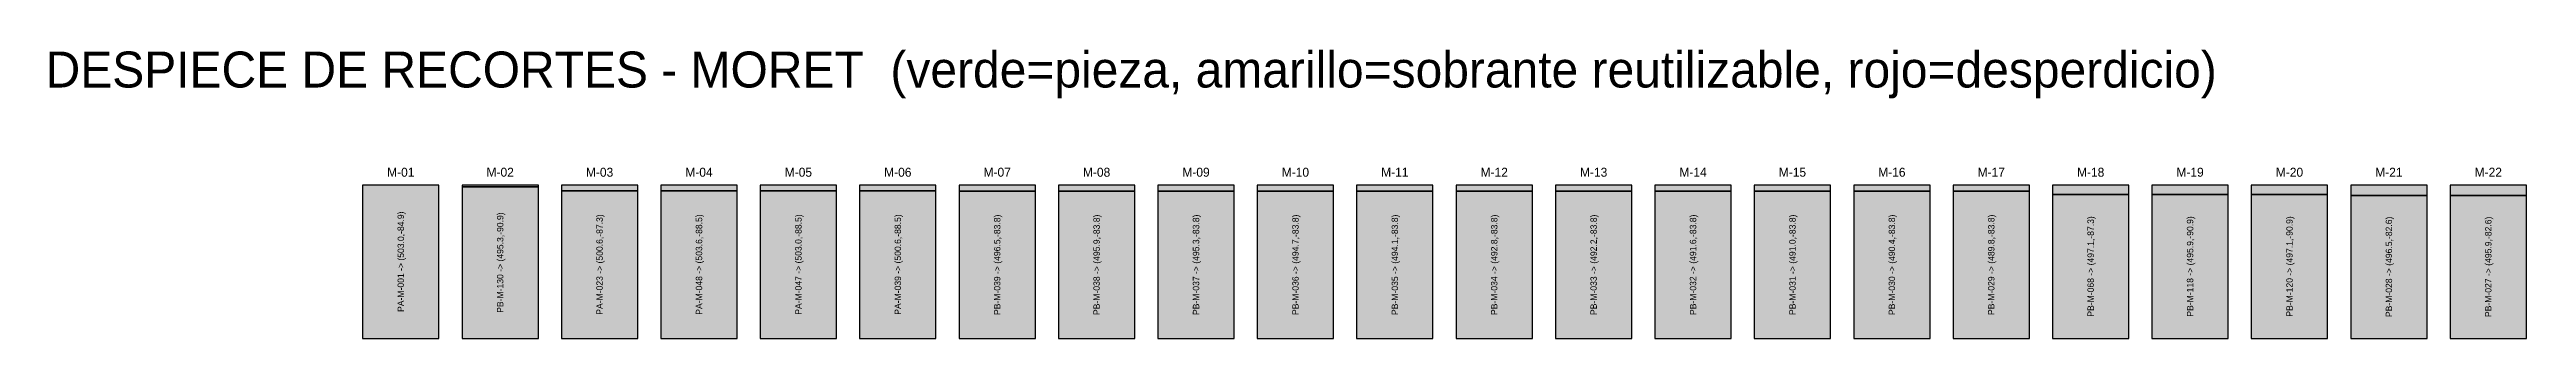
# Model space of a CAD drawing. Header units: metres. Extents: x 487.1 to 507.8, y -106.1 to -80.1.
# Drawn here: x 487.09 to 506.43, y -97.42 to -95.18 of the extents above; entities that cross this region are included whole.
import ezdxf
from ezdxf.enums import TextEntityAlignment as Align

# ---------------------------------------------------------------- set-up
doc = ezdxf.new("R2010")
doc.units = ezdxf.units.M
for name, color, linetype in [('RECORTE-DESPERDICIO', 1, 'Continuous'), ('RECORTE-PIEZA', 3, 'Continuous'), ('RECORTE-TEXTO', 7, 'Continuous'), ('TITULO', 5, 'Continuous')]:
    doc.layers.add(name, color=color, linetype=linetype)

msp = doc.modelspace()

# ---------------------------------------------------------------- texts
at = {"layer": 'RECORTE-TEXTO'}
for s, p in [('M-01', (489.8367, -96.1304)), ('M-02', (490.6127, -96.1304)), ('M-03', (491.3887, -96.1304)), ('M-04', (492.1647, -96.1304)), ('M-05', (492.9407, -96.1304)), ('M-06', (493.7167, -96.1304)), ('M-07', (494.4927, -96.1304)), ('M-08', (495.2687, -96.1304)), ('M-09', (496.0447, -96.1304)), ('M-10', (496.8207, -96.1304)), ('M-11', (497.5967, -96.1304)), ('M-12', (498.3727, -96.1304)), ('M-13', (499.1487, -96.1304)), ('M-14', (499.9247, -96.1304)), ('M-15', (500.7007, -96.1304)), ('M-16', (501.4767, -96.1304)), ('M-17', (502.2527, -96.1304)), ('M-18', (503.0287, -96.1304)), ('M-19', (503.8047, -96.1304)), ('M-20', (504.5807, -96.1304)), ('M-21', (505.3567, -96.1304)), ('M-22', (506.1327, -96.1304))]:
    msp.add_text(s, height=0.07, dxfattribs=at).set_placement(p, align=Align.MIDDLE_CENTER)
for s, p in [('PA-M-001 -> (503.0,-84.9)', (489.8367, -96.8274)), ('PB-M-130 -> (495.3,-90.9)', (490.6127, -96.8344)), ('PA-M-023 -> (500.6,-87.3)', (491.3887, -96.8494)), ('PA-M-048 -> (503.6,-88.5)', (492.1647, -96.8494)), ('PA-M-047 -> (503.0,-88.5)', (492.9407, -96.8494)), ('PA-M-039 -> (500.6,-88.5)', (493.7167, -96.8494)), ('PB-M-039 -> (496.5,-83.8)', (494.4927, -96.8514)), ('PB-M-038 -> (495.9,-83.8)', (495.2687, -96.8514)), ('PB-M-037 -> (495.3,-83.8)', (496.0447, -96.8514)), ('PB-M-036 -> (494.7,-83.8)', (496.8207, -96.8514)), ('PB-M-035 -> (494.1,-83.8)', (497.5967, -96.8514)), ('PB-M-034 -> (492.8,-83.8)', (498.3727, -96.8514)), ('PB-M-033 -> (492.2,-83.8)', (499.1487, -96.8514)), ('PB-M-032 -> (491.6,-83.8)', (499.9247, -96.8514)), ('PB-M-031 -> (491.0,-83.8)', (500.7007, -96.8514)), ('PB-M-030 -> (490.4,-83.8)', (501.4767, -96.8514)), ('PB-M-029 -> (489.8,-83.8)', (502.2527, -96.8514)), ('PB-M-068 -> (497.1,-87.3)', (503.0287, -96.8644)), ('PB-M-118 -> (495.9,-90.9)', (503.8047, -96.8644)), ('PB-M-120 -> (497.1,-90.9)', (504.5807, -96.8644)), ('PB-M-028 -> (496.5,-82.6)', (505.3567, -96.8674)), ('PB-M-027 -> (495.9,-82.6)', (506.1327, -96.8674))]:
    msp.add_text(s, height=0.05, rotation=90, dxfattribs=at).set_placement(p, align=Align.MIDDLE_CENTER)
at = {"layer": 'TITULO', "color": 5}
msp.add_text('DESPIECE DE RECORTES - MORET  (verde=pieza, amarillo=sobrante reutilizable, rojo=desperdicio)', height=0.28, dxfattribs=at).set_placement((495.5387, -95.3304), align=Align.MIDDLE_CENTER)

# ---------------------------------------------------------------- hatches: boundary and pattern name
at = {"layer": 'RECORTE-DESPERDICIO', "transparency": 33554610}
h = msp.add_hatch(color=1, dxfattribs=at)
h.dxf.hatch_style = 1
h.paths.add_polyline_path([(490.3147, -96.2444), (490.9107, -96.2444), (490.9107, -96.2304), (490.3147, -96.2304)])
h = msp.add_hatch(color=1, dxfattribs=at)
h.dxf.hatch_style = 1
h.paths.add_polyline_path([(491.0907, -96.2744), (491.6867, -96.2744), (491.6867, -96.2304), (491.0907, -96.2304)])
h = msp.add_hatch(color=1, dxfattribs=at)
h.dxf.hatch_style = 1
h.paths.add_polyline_path([(491.8667, -96.2744), (492.4627, -96.2744), (492.4627, -96.2304), (491.8667, -96.2304)])
h = msp.add_hatch(color=1, dxfattribs=at)
h.dxf.hatch_style = 1
h.paths.add_polyline_path([(492.6427, -96.2744), (493.2387, -96.2744), (493.2387, -96.2304), (492.6427, -96.2304)])
h = msp.add_hatch(color=1, dxfattribs=at)
h.dxf.hatch_style = 1
h.paths.add_polyline_path([(493.4187, -96.2744), (494.0147, -96.2744), (494.0147, -96.2304), (493.4187, -96.2304)])
h = msp.add_hatch(color=1, dxfattribs=at)
h.dxf.hatch_style = 1
h.paths.add_polyline_path([(494.1947, -96.2784), (494.7907, -96.2784), (494.7907, -96.2304), (494.1947, -96.2304)])
h = msp.add_hatch(color=1, dxfattribs=at)
h.dxf.hatch_style = 1
h.paths.add_polyline_path([(494.9707, -96.2784), (495.5667, -96.2784), (495.5667, -96.2304), (494.9707, -96.2304)])
h = msp.add_hatch(color=1, dxfattribs=at)
h.dxf.hatch_style = 1
h.paths.add_polyline_path([(495.7467, -96.2784), (496.3427, -96.2784), (496.3427, -96.2304), (495.7467, -96.2304)])
h = msp.add_hatch(color=1, dxfattribs=at)
h.dxf.hatch_style = 1
h.paths.add_polyline_path([(496.5227, -96.2784), (497.1187, -96.2784), (497.1187, -96.2304), (496.5227, -96.2304)])
h = msp.add_hatch(color=1, dxfattribs=at)
h.dxf.hatch_style = 1
h.paths.add_polyline_path([(497.2987, -96.2784), (497.8947, -96.2784), (497.8947, -96.2304), (497.2987, -96.2304)])
h = msp.add_hatch(color=1, dxfattribs=at)
h.dxf.hatch_style = 1
h.paths.add_polyline_path([(498.0747, -96.2784), (498.6707, -96.2784), (498.6707, -96.2304), (498.0747, -96.2304)])
h = msp.add_hatch(color=1, dxfattribs=at)
h.dxf.hatch_style = 1
h.paths.add_polyline_path([(498.8507, -96.2784), (499.4467, -96.2784), (499.4467, -96.2304), (498.8507, -96.2304)])
h = msp.add_hatch(color=1, dxfattribs=at)
h.dxf.hatch_style = 1
h.paths.add_polyline_path([(499.6267, -96.2784), (500.2227, -96.2784), (500.2227, -96.2304), (499.6267, -96.2304)])
h = msp.add_hatch(color=1, dxfattribs=at)
h.dxf.hatch_style = 1
h.paths.add_polyline_path([(500.4027, -96.2784), (500.9987, -96.2784), (500.9987, -96.2304), (500.4027, -96.2304)])
h = msp.add_hatch(color=1, dxfattribs=at)
h.dxf.hatch_style = 1
h.paths.add_polyline_path([(501.1787, -96.2784), (501.7747, -96.2784), (501.7747, -96.2304), (501.1787, -96.2304)])
h = msp.add_hatch(color=1, dxfattribs=at)
h.dxf.hatch_style = 1
h.paths.add_polyline_path([(501.9547, -96.2784), (502.5507, -96.2784), (502.5507, -96.2304), (501.9547, -96.2304)])
h = msp.add_hatch(color=1, dxfattribs=at)
h.dxf.hatch_style = 1
h.paths.add_polyline_path([(502.7307, -96.3044), (503.3267, -96.3044), (503.3267, -96.2304), (502.7307, -96.2304)])
h = msp.add_hatch(color=1, dxfattribs=at)
h.dxf.hatch_style = 1
h.paths.add_polyline_path([(503.5067, -96.3044), (504.1027, -96.3044), (504.1027, -96.2304), (503.5067, -96.2304)])
h = msp.add_hatch(color=1, dxfattribs=at)
h.dxf.hatch_style = 1
h.paths.add_polyline_path([(504.2827, -96.3044), (504.8787, -96.3044), (504.8787, -96.2304), (504.2827, -96.2304)])
h = msp.add_hatch(color=1, dxfattribs=at)
h.dxf.hatch_style = 1
h.paths.add_polyline_path([(505.0587, -96.3104), (505.6547, -96.3104), (505.6547, -96.2304), (505.0587, -96.2304)])
h = msp.add_hatch(color=1, dxfattribs=at)
h.dxf.hatch_style = 1
h.paths.add_polyline_path([(505.8347, -96.3104), (506.4307, -96.3104), (506.4307, -96.2304), (505.8347, -96.2304)])
at = {"layer": 'RECORTE-PIEZA', "transparency": 33554597}
h = msp.add_hatch(color=3, dxfattribs=at)
h.dxf.hatch_style = 1
h.paths.add_polyline_path([(489.5387, -97.4244), (490.1347, -97.4244), (490.1347, -96.2304), (489.5387, -96.2304)])
h = msp.add_hatch(color=3, dxfattribs=at)
h.dxf.hatch_style = 1
h.paths.add_polyline_path([(490.3147, -97.4244), (490.9107, -97.4244), (490.9107, -96.2444), (490.3147, -96.2444)])
h = msp.add_hatch(color=3, dxfattribs=at)
h.dxf.hatch_style = 1
h.paths.add_polyline_path([(491.0907, -97.4244), (491.6867, -97.4244), (491.6867, -96.2744), (491.0907, -96.2744)])
h = msp.add_hatch(color=3, dxfattribs=at)
h.dxf.hatch_style = 1
h.paths.add_polyline_path([(491.8667, -97.4244), (492.4627, -97.4244), (492.4627, -96.2744), (491.8667, -96.2744)])
h = msp.add_hatch(color=3, dxfattribs=at)
h.dxf.hatch_style = 1
h.paths.add_polyline_path([(492.6427, -97.4244), (493.2387, -97.4244), (493.2387, -96.2744), (492.6427, -96.2744)])
h = msp.add_hatch(color=3, dxfattribs=at)
h.dxf.hatch_style = 1
h.paths.add_polyline_path([(493.4187, -97.4244), (494.0147, -97.4244), (494.0147, -96.2744), (493.4187, -96.2744)])
h = msp.add_hatch(color=3, dxfattribs=at)
h.dxf.hatch_style = 1
h.paths.add_polyline_path([(494.1947, -97.4244), (494.7907, -97.4244), (494.7907, -96.2784), (494.1947, -96.2784)])
h = msp.add_hatch(color=3, dxfattribs=at)
h.dxf.hatch_style = 1
h.paths.add_polyline_path([(494.9707, -97.4244), (495.5667, -97.4244), (495.5667, -96.2784), (494.9707, -96.2784)])
h = msp.add_hatch(color=3, dxfattribs=at)
h.dxf.hatch_style = 1
h.paths.add_polyline_path([(495.7467, -97.4244), (496.3427, -97.4244), (496.3427, -96.2784), (495.7467, -96.2784)])
h = msp.add_hatch(color=3, dxfattribs=at)
h.dxf.hatch_style = 1
h.paths.add_polyline_path([(496.5227, -97.4244), (497.1187, -97.4244), (497.1187, -96.2784), (496.5227, -96.2784)])
h = msp.add_hatch(color=3, dxfattribs=at)
h.dxf.hatch_style = 1
h.paths.add_polyline_path([(497.2987, -97.4244), (497.8947, -97.4244), (497.8947, -96.2784), (497.2987, -96.2784)])
h = msp.add_hatch(color=3, dxfattribs=at)
h.dxf.hatch_style = 1
h.paths.add_polyline_path([(498.0747, -97.4244), (498.6707, -97.4244), (498.6707, -96.2784), (498.0747, -96.2784)])
h = msp.add_hatch(color=3, dxfattribs=at)
h.dxf.hatch_style = 1
h.paths.add_polyline_path([(498.8507, -97.4244), (499.4467, -97.4244), (499.4467, -96.2784), (498.8507, -96.2784)])
h = msp.add_hatch(color=3, dxfattribs=at)
h.dxf.hatch_style = 1
h.paths.add_polyline_path([(499.6267, -97.4244), (500.2227, -97.4244), (500.2227, -96.2784), (499.6267, -96.2784)])
h = msp.add_hatch(color=3, dxfattribs=at)
h.dxf.hatch_style = 1
h.paths.add_polyline_path([(500.4027, -97.4244), (500.9987, -97.4244), (500.9987, -96.2784), (500.4027, -96.2784)])
h = msp.add_hatch(color=3, dxfattribs=at)
h.dxf.hatch_style = 1
h.paths.add_polyline_path([(501.1787, -97.4244), (501.7747, -97.4244), (501.7747, -96.2784), (501.1787, -96.2784)])
h = msp.add_hatch(color=3, dxfattribs=at)
h.dxf.hatch_style = 1
h.paths.add_polyline_path([(501.9547, -97.4244), (502.5507, -97.4244), (502.5507, -96.2784), (501.9547, -96.2784)])
h = msp.add_hatch(color=3, dxfattribs=at)
h.dxf.hatch_style = 1
h.paths.add_polyline_path([(502.7307, -97.4244), (503.3267, -97.4244), (503.3267, -96.3044), (502.7307, -96.3044)])
h = msp.add_hatch(color=3, dxfattribs=at)
h.dxf.hatch_style = 1
h.paths.add_polyline_path([(503.5067, -97.4244), (504.1027, -97.4244), (504.1027, -96.3044), (503.5067, -96.3044)])
h = msp.add_hatch(color=3, dxfattribs=at)
h.dxf.hatch_style = 1
h.paths.add_polyline_path([(504.2827, -97.4244), (504.8787, -97.4244), (504.8787, -96.3044), (504.2827, -96.3044)])
h = msp.add_hatch(color=3, dxfattribs=at)
h.dxf.hatch_style = 1
h.paths.add_polyline_path([(505.0587, -97.4244), (505.6547, -97.4244), (505.6547, -96.3104), (505.0587, -96.3104)])
h = msp.add_hatch(color=3, dxfattribs=at)
h.dxf.hatch_style = 1
h.paths.add_polyline_path([(505.8347, -97.4244), (506.4307, -97.4244), (506.4307, -96.3104), (505.8347, -96.3104)])

# ---------------------------------------------------------------- linework, layer by layer
at = {"layer": 'RECORTE-DESPERDICIO'}
for points in [[(490.3147, -96.2444), (490.9107, -96.2444), (490.9107, -96.2304), (490.3147, -96.2304)], [(491.0907, -96.2744), (491.6867, -96.2744), (491.6867, -96.2304), (491.0907, -96.2304)], [(491.8667, -96.2744), (492.4627, -96.2744), (492.4627, -96.2304), (491.8667, -96.2304)], [(492.6427, -96.2744), (493.2387, -96.2744), (493.2387, -96.2304), (492.6427, -96.2304)], [(493.4187, -96.2744), (494.0147, -96.2744), (494.0147, -96.2304), (493.4187, -96.2304)], [(494.1947, -96.2784), (494.7907, -96.2784), (494.7907, -96.2304), (494.1947, -96.2304)], [(494.9707, -96.2784), (495.5667, -96.2784), (495.5667, -96.2304), (494.9707, -96.2304)], [(495.7467, -96.2784), (496.3427, -96.2784), (496.3427, -96.2304), (495.7467, -96.2304)], [(496.5227, -96.2784), (497.1187, -96.2784), (497.1187, -96.2304), (496.5227, -96.2304)], [(497.2987, -96.2784), (497.8947, -96.2784), (497.8947, -96.2304), (497.2987, -96.2304)], [(498.0747, -96.2784), (498.6707, -96.2784), (498.6707, -96.2304), (498.0747, -96.2304)], [(498.8507, -96.2784), (499.4467, -96.2784), (499.4467, -96.2304), (498.8507, -96.2304)], [(499.6267, -96.2784), (500.2227, -96.2784), (500.2227, -96.2304), (499.6267, -96.2304)], [(500.4027, -96.2784), (500.9987, -96.2784), (500.9987, -96.2304), (500.4027, -96.2304)], [(501.1787, -96.2784), (501.7747, -96.2784), (501.7747, -96.2304), (501.1787, -96.2304)], [(501.9547, -96.2784), (502.5507, -96.2784), (502.5507, -96.2304), (501.9547, -96.2304)], [(502.7307, -96.3044), (503.3267, -96.3044), (503.3267, -96.2304), (502.7307, -96.2304)], [(503.5067, -96.3044), (504.1027, -96.3044), (504.1027, -96.2304), (503.5067, -96.2304)], [(504.2827, -96.3044), (504.8787, -96.3044), (504.8787, -96.2304), (504.2827, -96.2304)], [(505.0587, -96.3104), (505.6547, -96.3104), (505.6547, -96.2304), (505.0587, -96.2304)], [(505.8347, -96.3104), (506.4307, -96.3104), (506.4307, -96.2304), (505.8347, -96.2304)]]:
    msp.add_lwpolyline(points, close=True, dxfattribs=at)
at = {"layer": 'RECORTE-PIEZA'}
for points in [[(489.5387, -97.4244), (490.1347, -97.4244), (490.1347, -96.2304), (489.5387, -96.2304)], [(490.3147, -97.4244), (490.9107, -97.4244), (490.9107, -96.2444), (490.3147, -96.2444)], [(491.0907, -97.4244), (491.6867, -97.4244), (491.6867, -96.2744), (491.0907, -96.2744)], [(491.8667, -97.4244), (492.4627, -97.4244), (492.4627, -96.2744), (491.8667, -96.2744)], [(492.6427, -97.4244), (493.2387, -97.4244), (493.2387, -96.2744), (492.6427, -96.2744)], [(493.4187, -97.4244), (494.0147, -97.4244), (494.0147, -96.2744), (493.4187, -96.2744)], [(494.1947, -97.4244), (494.7907, -97.4244), (494.7907, -96.2784), (494.1947, -96.2784)], [(494.9707, -97.4244), (495.5667, -97.4244), (495.5667, -96.2784), (494.9707, -96.2784)], [(495.7467, -97.4244), (496.3427, -97.4244), (496.3427, -96.2784), (495.7467, -96.2784)], [(496.5227, -97.4244), (497.1187, -97.4244), (497.1187, -96.2784), (496.5227, -96.2784)], [(497.2987, -97.4244), (497.8947, -97.4244), (497.8947, -96.2784), (497.2987, -96.2784)], [(498.0747, -97.4244), (498.6707, -97.4244), (498.6707, -96.2784), (498.0747, -96.2784)], [(498.8507, -97.4244), (499.4467, -97.4244), (499.4467, -96.2784), (498.8507, -96.2784)], [(499.6267, -97.4244), (500.2227, -97.4244), (500.2227, -96.2784), (499.6267, -96.2784)], [(500.4027, -97.4244), (500.9987, -97.4244), (500.9987, -96.2784), (500.4027, -96.2784)], [(501.1787, -97.4244), (501.7747, -97.4244), (501.7747, -96.2784), (501.1787, -96.2784)], [(501.9547, -97.4244), (502.5507, -97.4244), (502.5507, -96.2784), (501.9547, -96.2784)], [(502.7307, -97.4244), (503.3267, -97.4244), (503.3267, -96.3044), (502.7307, -96.3044)], [(503.5067, -97.4244), (504.1027, -97.4244), (504.1027, -96.3044), (503.5067, -96.3044)], [(504.2827, -97.4244), (504.8787, -97.4244), (504.8787, -96.3044), (504.2827, -96.3044)], [(505.0587, -97.4244), (505.6547, -97.4244), (505.6547, -96.3104), (505.0587, -96.3104)], [(505.8347, -97.4244), (506.4307, -97.4244), (506.4307, -96.3104), (505.8347, -96.3104)]]:
    msp.add_lwpolyline(points, close=True, dxfattribs=at)
at = {"layer": 'RECORTE-TEXTO'}
for points in [[(489.5387, -97.4244), (490.1347, -97.4244), (490.1347, -96.2304), (489.5387, -96.2304)], [(490.3147, -97.4244), (490.9107, -97.4244), (490.9107, -96.2304), (490.3147, -96.2304)], [(491.0907, -97.4244), (491.6867, -97.4244), (491.6867, -96.2304), (491.0907, -96.2304)], [(491.8667, -97.4244), (492.4627, -97.4244), (492.4627, -96.2304), (491.8667, -96.2304)], [(492.6427, -97.4244), (493.2387, -97.4244), (493.2387, -96.2304), (492.6427, -96.2304)], [(493.4187, -97.4244), (494.0147, -97.4244), (494.0147, -96.2304), (493.4187, -96.2304)], [(494.1947, -97.4244), (494.7907, -97.4244), (494.7907, -96.2304), (494.1947, -96.2304)], [(494.9707, -97.4244), (495.5667, -97.4244), (495.5667, -96.2304), (494.9707, -96.2304)], [(495.7467, -97.4244), (496.3427, -97.4244), (496.3427, -96.2304), (495.7467, -96.2304)], [(496.5227, -97.4244), (497.1187, -97.4244), (497.1187, -96.2304), (496.5227, -96.2304)], [(497.2987, -97.4244), (497.8947, -97.4244), (497.8947, -96.2304), (497.2987, -96.2304)], [(498.0747, -97.4244), (498.6707, -97.4244), (498.6707, -96.2304), (498.0747, -96.2304)], [(498.8507, -97.4244), (499.4467, -97.4244), (499.4467, -96.2304), (498.8507, -96.2304)], [(499.6267, -97.4244), (500.2227, -97.4244), (500.2227, -96.2304), (499.6267, -96.2304)], [(500.4027, -97.4244), (500.9987, -97.4244), (500.9987, -96.2304), (500.4027, -96.2304)], [(501.1787, -97.4244), (501.7747, -97.4244), (501.7747, -96.2304), (501.1787, -96.2304)], [(501.9547, -97.4244), (502.5507, -97.4244), (502.5507, -96.2304), (501.9547, -96.2304)], [(502.7307, -97.4244), (503.3267, -97.4244), (503.3267, -96.2304), (502.7307, -96.2304)], [(503.5067, -97.4244), (504.1027, -97.4244), (504.1027, -96.2304), (503.5067, -96.2304)], [(504.2827, -97.4244), (504.8787, -97.4244), (504.8787, -96.2304), (504.2827, -96.2304)], [(505.0587, -97.4244), (505.6547, -97.4244), (505.6547, -96.2304), (505.0587, -96.2304)], [(505.8347, -97.4244), (506.4307, -97.4244), (506.4307, -96.2304), (505.8347, -96.2304)]]:
    msp.add_lwpolyline(points, close=True, dxfattribs=at)

msp.set_redraw_order([(e.dxf.handle, doc.entitydb.next_handle()) for e in msp.query("TEXT MTEXT ATTDEF DIMENSION ARC_DIMENSION")])  # texts and dimensions are drawn at this point

doc.saveas('drawing.dxf')
